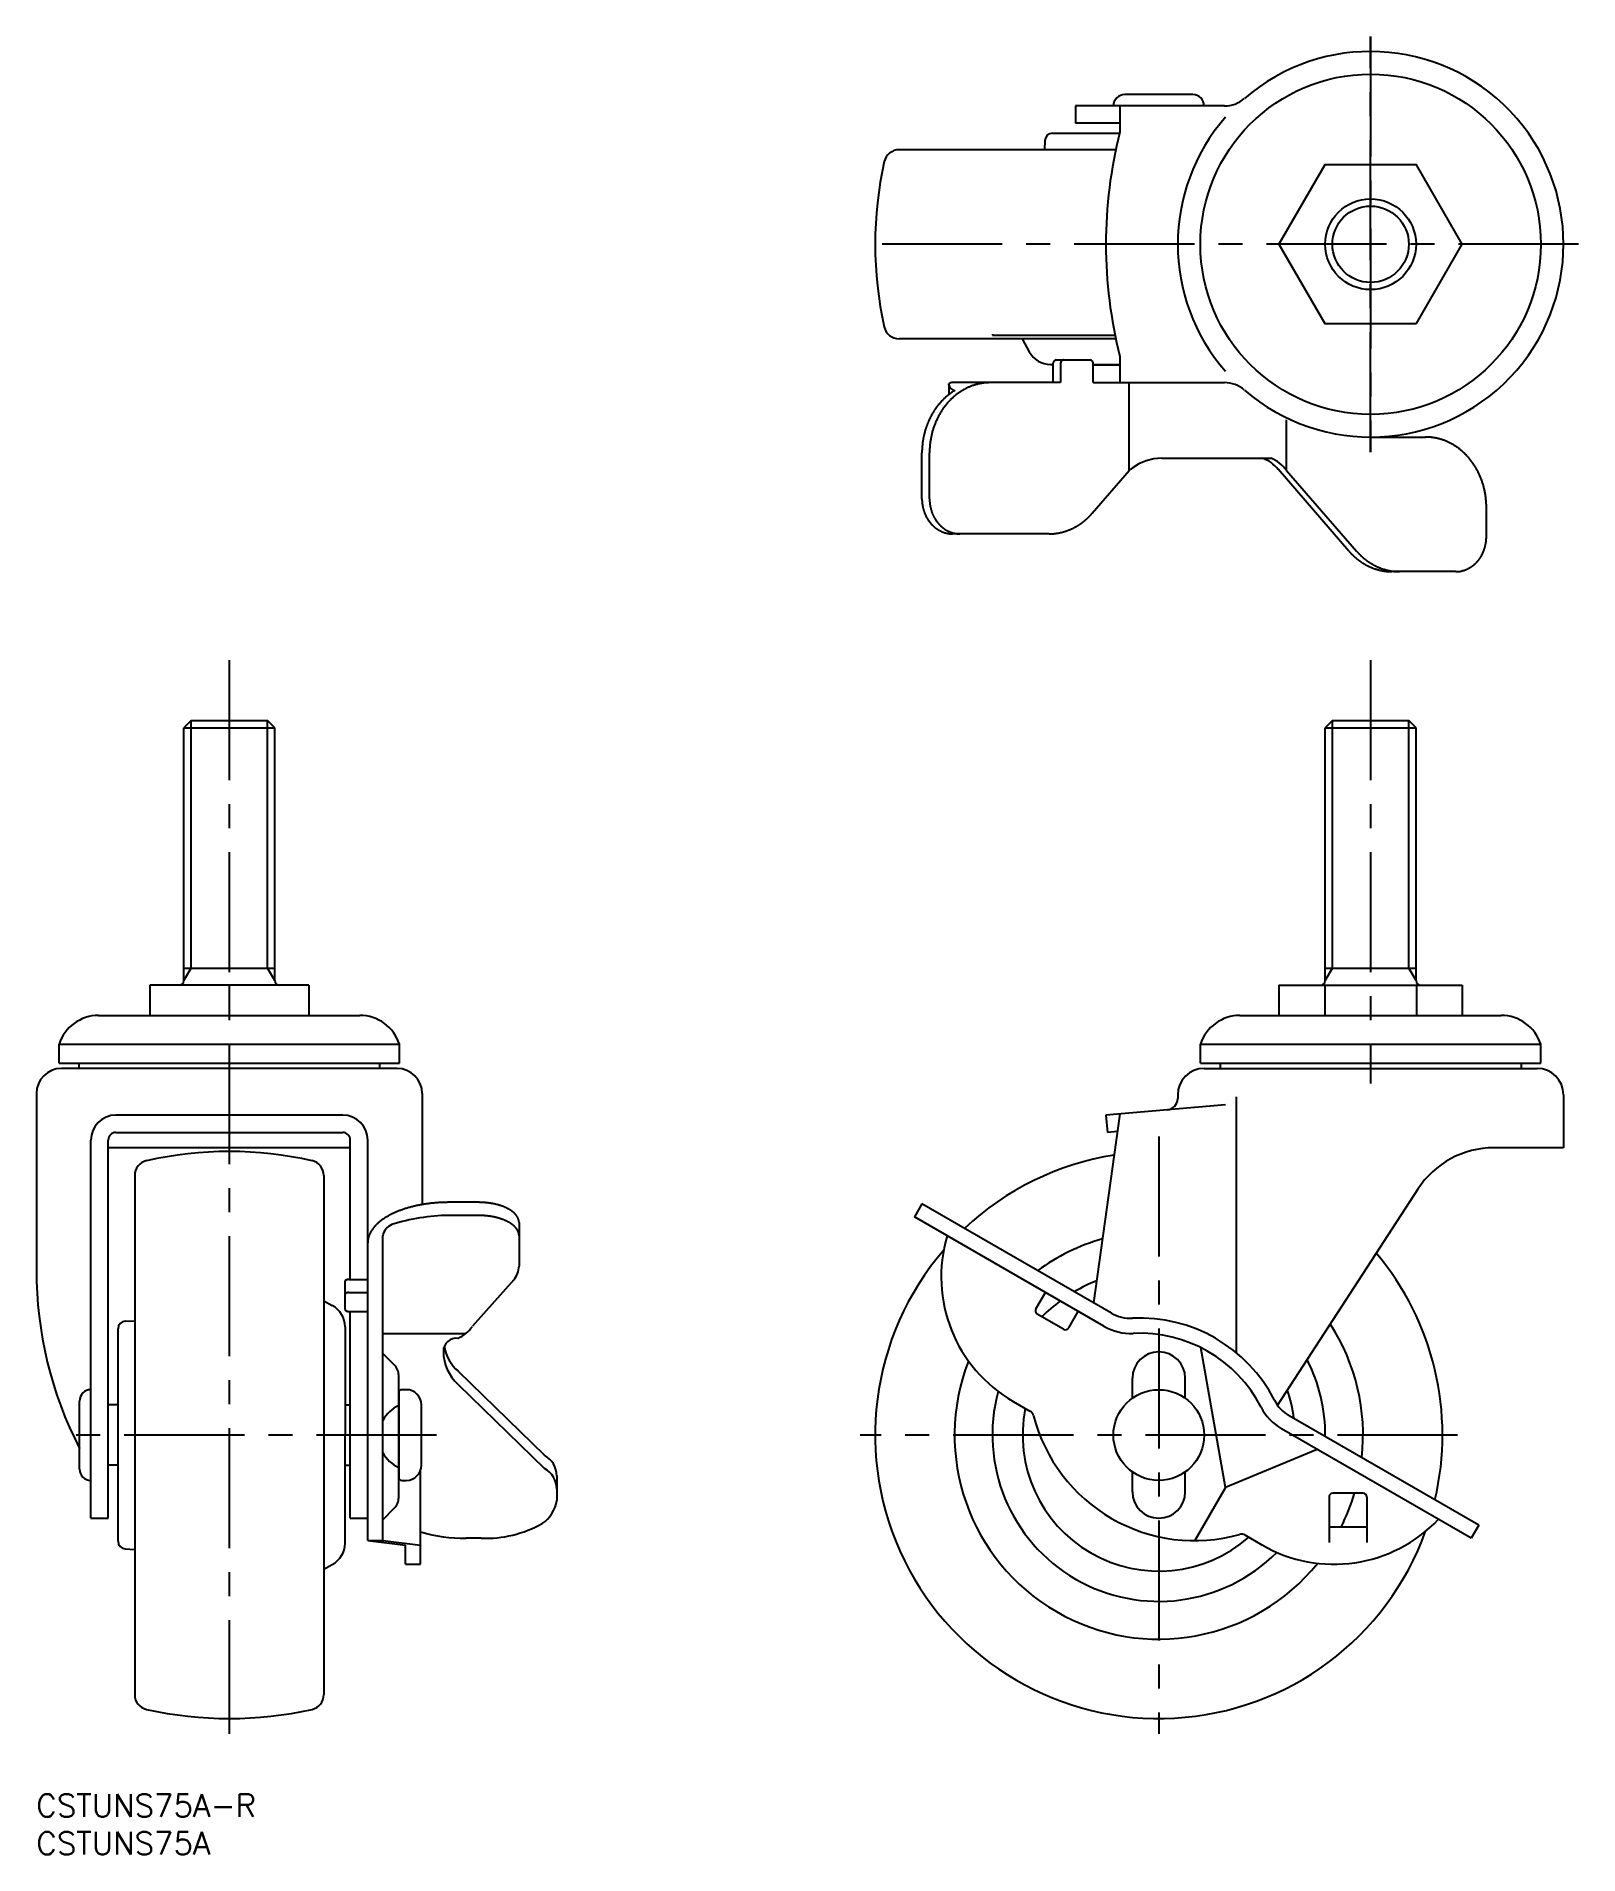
# Model space of a CAD drawing. Extents: x 0 to 204, y -8 to 232.
import ezdxf

# ---------------------------------------------------------------- set-up
doc = ezdxf.new("R2010")
doc.units = 0
doc.header["$LTSCALE"] = 0.5
doc.linetypes.add('CENTER', pattern=[50.8, 31.75, -6.35, 6.35, -6.35])
for name, color, linetype in [('MSM_CENTER', 1, 'CENTER'), ('MSM_CONTINUOUS', 7, 'CONTINUOUS'), ('MSM_DIMENSION', 2, 'CONTINUOUS'), ('MSM_NARROW', 5, 'CONTINUOUS'), ('MSM_PART_NUMBER', 7, 'CONTINUOUS')]:
    doc.layers.add(name, color=color, linetype=linetype)
doc.styles.get("Standard").update_dxf_attribs({"font": 'txt.shx', "height": 3, "bigfont": 'bigfont.shx'})

# ---------------------------------------------------------------- blocks, each defined once
blk = doc.blocks.new('*U3')
at = {"layer": 'MSM_PART_NUMBER'}
blk.add_text('CSTUNS75A-R', height=3, dxfattribs=at).set_placement((0, -3))
blk = doc.blocks.new('*U4')
at = {"layer": 'MSM_PART_NUMBER'}
blk.add_text('CSTUNS75A', height=3, dxfattribs=at).set_placement((0, -8))

msp = doc.modelspace()

# ---------------------------------------------------------------- linework, layer by layer
at = {"layer": 'MSM_CENTER', "linetype": 'CENTER'}
for p, q in [((176.38, 177.5), (176.38, 232.5)), ((176.38, 232.5), (176.38, 177.5)), ((203.88, 205), (108.88, 205)), ((203.88, 205), (114.88, 205)), ((25.5, 150), (25.5, 8)), ((176.38, 150), (176.38, 93.99)), ((148.38, 87), (148.38, 8)), ((52.9, 47.5), (3.7, 47.5)), ((187.88, 47.5), (108.88, 47.5))]:
    msp.add_line(p, q, dxfattribs=at)
at = {"layer": 'MSM_CONTINUOUS', "linetype": 'CONTINUOUS'}
for p, q in [((152.88, 224.8), (143.88, 224.8)), ((157.06, 223.3), (137.38, 223.3)), ((137.38, 223.3), (137.38, 221)), ((143.24, 223.3), (143.24, 221)), ((134.33, 219.7), (143.2, 219.7)), ((143.24, 221), (137.38, 221)), ((143.24, 221), (143.24, 219.83)), ((142.69, 217.5), (114.04, 217.5)), ((133.33, 218.75), (133.26, 217.5)), ((142.57, 192.5), (114.04, 192.5)), ((126.38, 193.1), (126.38, 193)), ((126.38, 193), (142.59, 193)), ((130.38, 192.4), (131.26, 190.78)), ((143.24, 190.17), (143.24, 186.7)), ((134.82, 189.7), (139.29, 189.7)), ((139.72, 189.1), (143.24, 189.1)), ((143.24, 189), (139.72, 189)), ((19.5, 109.25), (31.5, 109.25)), ((170.38, 109.25), (182.38, 109.25)), ((36, 107), (15, 107)), ((15, 107), (15, 103)), ((25.5, 107), (25.5, 103)), ((36, 107), (36, 103)), ((164.25, 107), (164.25, 103)), ((170.31, 107), (170.31, 103)), ((182.44, 107), (182.44, 103)), ((188.5, 107), (188.5, 103)), ((8.23, 103), (42.77, 103)), ((159.11, 103), (193.64, 103)), ((3, 99.2), (48, 99.2)), ((3, 96.7), (3, 99.2)), ((48, 96.7), (48, 99.2)), ((153.88, 99.2), (198.88, 99.2)), ((153.88, 96.7), (153.88, 99.2)), ((198.88, 96.7), (198.88, 99.2)), ((3, 96.7), (48, 96.7)), ((5.62, 96.7), (5.62, 95.99)), ((45.38, 96.7), (45.38, 95.99)), ((153.88, 96.7), (198.88, 96.7)), ((156.49, 96.7), (156.49, 95.99)), ((196.26, 96.7), (196.26, 95.99)), ((47.7, 95.99), (3.3, 95.99)), ((154.38, 95.99), (198.38, 95.99)), ((0, 92.69), (0, 69.34)), ((51, 92.69), (51, 78.06)), ((150.88, 92.49), (150.88, 92.01)), ((158.62, 92.24), (158.62, 58.39)), ((40.5, 89.81), (10.5, 89.81)), ((143.24, 89.97), (139.73, 65)), ((157.19, 91.19), (141.38, 89.81)), ((141.38, 89.81), (141.58, 87.52)), ((10.5, 87.52), (40.5, 87.52)), ((142.91, 87.63), (141.58, 87.52)), ((7.2, 36.5), (7.2, 86.51)), ((9.5, 36.5), (9.5, 86.52)), ((41.5, 85.49), (9.5, 85.49)), ((41.5, 68.08), (41.5, 86.52)), ((43.8, 36.5), (43.8, 86.51)), ((201.88, 85.49), (192.68, 85.49)), ((13, 81.84), (13, 13.16)), ((38, 81.84), (38, 13.16)), ((182.61, 80.03), (164.06, 51.46)), ((117.07, 78.08), (116.07, 76.35)), ((142.13, 63.61), (117.07, 78.08)), ((63.8, 75.6), (63.8, 69.85)), ((141.13, 61.88), (116.07, 76.35)), ((43.8, 33.53), (43.8, 73.85)), ((45.8, 33.53), (45.8, 73.85)), ((40.8, 64.1), (40.8, 67.83)), ((41.3, 68.08), (43.8, 68.08)), ((63.1, 68.01), (57.64, 61.88)), ((38, 65.23), (39.12, 64.62)), ((41.3, 66.35), (43.8, 66.35)), ((132.14, 64.18), (133.39, 66.35)), ((11.75, 62.55), (13, 62.62)), ((41.3, 63.85), (43.8, 63.85)), ((41.5, 36.5), (41.5, 63.85)), ((135.79, 61.5), (132.32, 63.5)), ((136.47, 61.68), (137.72, 63.85)), ((10.8, 33.45), (10.8, 61.55)), ((40.8, 61.81), (40.8, 47.5)), ((45.8, 60.94), (56.78, 60.94)), ((45.8, 58.3), (47.31, 56.79)), ((157.18, 40.56), (153.92, 59.08)), ((47.9, 39.23), (47.9, 55.38)), ((55.76, 55.93), (67.17, 44.82)), ((47.9, 53.1), (47.9, 41.9)), ((48.9, 53.5), (48.3, 53.5)), ((55.76, 54.2), (67.17, 43.08)), ((144.88, 52.37), (144.88, 55)), ((151.88, 52.37), (151.88, 55)), ((5.7, 43), (5.7, 52)), ((10.8, 51.5), (9.5, 51.5)), ((40.8, 51.5), (41.5, 51.5)), ((50.9, 43.5), (50.9, 51.5)), ((129.12, 51.95), (131.35, 50.67)), ((189.68, 33.85), (164.62, 48.32)), ((190.68, 35.58), (165.62, 50.05)), ((40.8, 33.19), (40.8, 47.5)), ((10.8, 43.5), (9.5, 43.5)), ((40.8, 43.5), (41.5, 43.5)), ((169.33, 45.6), (157.18, 40.56)), ((48.3, 41.5), (48.9, 41.5)), ((50.8, 30.41), (50.8, 42.88)), ((144.88, 40), (144.88, 42.63)), ((151.88, 40), (151.88, 42.63)), ((157.18, 40.56), (153.13, 33.53)), ((170.88, 39.3), (170.88, 33.3)), ((175.38, 39.8), (171.38, 39.8)), ((175.88, 39.3), (175.88, 33.3)), ((7.2, 36.5), (9.5, 36.5)), ((41.5, 36.5), (43.8, 36.5)), ((45.8, 36.3), (47.31, 37.82)), ((58.8, 33.85), (56.8, 33.85)), ((162.03, 32.95), (159.8, 34.24)), ((175.88, 35.3), (170.88, 35.3)), ((190.68, 35.58), (189.68, 33.85)), ((11.75, 32.45), (13, 32.38)), ((43.8, 33.53), (45.8, 33.53)), ((43.8, 33.53), (48.8, 32.95)), ((45.8, 33.53), (50.8, 32.95)), ((48.8, 30.41), (48.8, 32.95)), ((38, 29.77), (39.12, 30.38)), ((48.8, 30.41), (50.8, 30.41))]:
    msp.add_line(p, q, dxfattribs=at)
at = {"layer": 'MSM_CONTINUOUS'}
for p, q in [((134.07, 189.1), (134.39, 189.1)), ((134.39, 189.2), (134.39, 186.7)), ((135.39, 189.2), (135.39, 186.7)), ((139.72, 186.7), (139.72, 189.2)), ((120.62, 186.42), (120.64, 186.53)), ((120.62, 186.42), (120.62, 185.12)), ((135.39, 186.7), (121.01, 186.7)), ((139.72, 186.7), (157.06, 186.7)), ((144.48, 175.09), (144.48, 186.7)), ((165.27, 175.09), (165.27, 181.77)), ((176.38, 179.5), (183.64, 179.5)), ((117.07, 171.34), (117.07, 177.41)), ((118.07, 171.34), (118.07, 177.41)), ((148.76, 176.7), (163.18, 176.7)), ((139.57, 169.42), (144.48, 175.09)), ((144.48, 175.09), (144.66, 175.24)), ((173.51, 164.42), (164.14, 175.24)), ((165.27, 175.09), (174.51, 164.42)), ((191.68, 166.34), (191.68, 170.21)), ((133.88, 166.7), (121.09, 166.7)), ((187.66, 161.7), (179.2, 161.7)), ((20.45, 142), (19.5, 141.05)), ((20.45, 142), (30.55, 142)), ((31.5, 141.05), (30.55, 142)), ((171.32, 142), (170.38, 141.05)), ((171.32, 142), (181.43, 142)), ((182.38, 141.05), (181.43, 142)), ((19.5, 107.6), (19.5, 141.05)), ((19.5, 141.05), (31.5, 141.05)), ((31.5, 107.61), (31.5, 141.05)), ((170.38, 107.6), (170.38, 141.05)), ((170.38, 141.05), (182.38, 141.05)), ((182.38, 107.61), (182.38, 141.05)), ((164.25, 107), (188.5, 107)), ((201.88, 92.49), (201.88, 85.49)), ((58.44, 78.28), (54.51, 78.28)), ((58.44, 76.54), (54.51, 76.54)), ((68.8, 42.11), (68.8, 38.85))]:
    msp.add_line(p, q, dxfattribs=at)
at = {"layer": 'MSM_CONTINUOUS', "linetype": 'CONTINUOUS'}
msp.add_lwpolyline([(182.44, 194.5), (188.5, 205), (182.44, 215.5), (170.31, 215.5), (164.25, 205), (170.31, 194.5)], close=True, dxfattribs=at)
at = {"layer": 'MSM_CONTINUOUS'}
msp.add_lwpolyline([(148.76, 176.7), (147.74, 176.61), (146.71, 176.36), (145.76, 175.95), (144.87, 175.39), (144.66, 175.24)], dxfattribs=at)
for points in [[(135.82, 189.7, 0), (135.82, 189.7, 0), (135.81, 189.7, 0), (135.81, 189.7, 0), (135.8, 189.7, 0), (135.8, 189.7, 0), (135.79, 189.7, 0), (135.79, 189.7, 0), (135.78, 189.7, 0), (135.78, 189.7, 0), (135.77, 189.7, 0), (135.76, 189.69, 0), (135.76, 189.69, 0), (135.75, 189.69, 0), (135.75, 189.69, 0), (135.74, 189.69, 0), (135.74, 189.69, 0), (135.73, 189.69, 0), (135.73, 189.69, 0), (135.72, 189.69, 0), (135.72, 189.69, 0), (135.71, 189.68, 0), (135.71, 189.68, 0), (135.7, 189.68, 0), (135.7, 189.68, 0), (135.69, 189.68, 0), (135.69, 189.68, 0), (135.68, 189.67, 0), (135.68, 189.67, 0), (135.67, 189.67, 0), (135.67, 189.67, 0), (135.66, 189.66, 0), (135.66, 189.66, 0), (135.65, 189.66, 0), (135.65, 189.66, 0), (135.64, 189.66, 0), (135.64, 189.65, 0), (135.63, 189.65, 0), (135.63, 189.65, 0), (135.62, 189.64, 0), (135.62, 189.64, 0), (135.61, 189.64, 0), (135.61, 189.63, 0), (135.6, 189.63, 0), (135.6, 189.63, 0), (135.6, 189.63, 0), (135.59, 189.62, 0), (135.59, 189.62, 0), (135.58, 189.62, 0), (135.58, 189.61, 0), (135.57, 189.61, 0), (135.57, 189.6, 0), (135.56, 189.6, 0), (135.56, 189.6, 0), (135.56, 189.59, 0), (135.55, 189.59, 0), (135.55, 189.59, 0), (135.54, 189.58, 0), (135.54, 189.58, 0), (135.54, 189.57, 0), (135.53, 189.57, 0), (135.53, 189.57, 0), (135.53, 189.56, 0), (135.52, 189.56, 0), (135.52, 189.55, 0), (135.51, 189.55, 0), (135.51, 189.54, 0), (135.51, 189.54, 0), (135.5, 189.54, 0), (135.5, 189.53, 0), (135.5, 189.53, 0), (135.49, 189.52, 0), (135.49, 189.52, 0), (135.49, 189.51, 0), (135.48, 189.51, 0), (135.48, 189.5, 0), (135.47, 189.5, 0), (135.47, 189.49, 0), (135.47, 189.49, 0), (135.47, 189.48, 0), (135.46, 189.48, 0), (135.46, 189.47, 0), (135.46, 189.47, 0), (135.45, 189.46, 0), (135.45, 189.46, 0), (135.45, 189.45, 0), (135.45, 189.45, 0), (135.44, 189.44, 0), (135.44, 189.44, 0), (135.44, 189.43, 0), (135.44, 189.43, 0), (135.43, 189.42, 0), (135.43, 189.41, 0), (135.43, 189.41, 0), (135.43, 189.4, 0), (135.43, 189.4, 0), (135.42, 189.39, 0), (135.42, 189.39, 0), (135.42, 189.38, 0), (135.42, 189.37, 0), (135.41, 189.37, 0), (135.41, 189.36, 0), (135.41, 189.36, 0), (135.41, 189.35, 0), (135.41, 189.34, 0), (135.41, 189.34, 0), (135.41, 189.33, 0), (135.4, 189.33, 0), (135.4, 189.32, 0), (135.4, 189.32, 0), (135.4, 189.31, 0), (135.4, 189.3, 0), (135.4, 189.3, 0), (135.4, 189.29, 0), (135.4, 189.28, 0), (135.4, 189.28, 0), (135.4, 189.27, 0), (135.39, 189.27, 0), (135.39, 189.26, 0), (135.39, 189.25, 0), (135.39, 189.25, 0), (135.39, 189.24, 0), (135.39, 189.24, 0), (135.39, 189.23, 0), (135.39, 189.22, 0), (135.39, 189.22, 0), (135.39, 189.21, 0), (135.39, 189.21, 0), (135.39, 189.2, 0)], [(121.41, 185.66, 0), (121.35, 185.62, 0), (121.29, 185.59, 0), (121.23, 185.55, 0), (121.17, 185.51, 0), (121.11, 185.47, 0), (121.05, 185.43, 0), (120.99, 185.39, 0), (120.94, 185.35, 0), (120.88, 185.31, 0), (120.82, 185.27, 0), (120.76, 185.22, 0), (120.7, 185.18, 0), (120.65, 185.14, 0), (120.59, 185.09, 0), (120.53, 185.05, 0), (120.48, 185, 0), (120.42, 184.96, 0), (120.36, 184.91, 0), (120.31, 184.86, 0), (120.25, 184.81, 0), (120.2, 184.77, 0), (120.14, 184.72, 0), (120.09, 184.67, 0), (120.04, 184.62, 0), (119.98, 184.57, 0), (119.93, 184.52, 0), (119.88, 184.47, 0), (119.83, 184.41, 0), (119.78, 184.36, 0), (119.72, 184.31, 0), (119.67, 184.26, 0), (119.62, 184.2, 0), (119.57, 184.15, 0), (119.52, 184.09, 0), (119.47, 184.04, 0), (119.43, 183.98, 0), (119.38, 183.93, 0), (119.33, 183.87, 0), (119.28, 183.81, 0), (119.23, 183.75, 0), (119.19, 183.7, 0), (119.14, 183.64, 0), (119.1, 183.58, 0), (119.05, 183.52, 0), (119.01, 183.46, 0), (118.96, 183.4, 0), (118.92, 183.34, 0), (118.87, 183.28, 0), (118.83, 183.21, 0), (118.79, 183.15, 0), (118.75, 183.09, 0), (118.7, 183.03, 0), (118.66, 182.96, 0), (118.62, 182.9, 0), (118.58, 182.84, 0), (118.54, 182.77, 0), (118.5, 182.71, 0), (118.46, 182.64, 0), (118.43, 182.57, 0), (118.39, 182.51, 0), (118.35, 182.44, 0), (118.31, 182.38, 0), (118.28, 182.31, 0), (118.24, 182.24, 0), (118.21, 182.17, 0), (118.17, 182.1, 0), (118.14, 182.04, 0), (118.1, 181.97, 0), (118.07, 181.9, 0), (118.04, 181.83, 0), (118, 181.76, 0), (117.97, 181.69, 0), (117.94, 181.62, 0), (117.91, 181.55, 0), (117.88, 181.47, 0), (117.85, 181.4, 0), (117.82, 181.33, 0), (117.79, 181.26, 0), (117.76, 181.19, 0), (117.74, 181.12, 0), (117.71, 181.04, 0), (117.68, 180.97, 0), (117.66, 180.9, 0), (117.63, 180.82, 0), (117.61, 180.75, 0), (117.58, 180.67, 0), (117.56, 180.6, 0), (117.53, 180.53, 0), (117.51, 180.45, 0), (117.49, 180.38, 0), (117.47, 180.3, 0), (117.45, 180.22, 0), (117.43, 180.15, 0), (117.41, 180.07, 0), (117.39, 180, 0), (117.37, 179.92, 0), (117.35, 179.84, 0), (117.33, 179.77, 0), (117.31, 179.69, 0), (117.3, 179.61, 0), (117.28, 179.54, 0), (117.27, 179.46, 0), (117.25, 179.38, 0), (117.24, 179.3, 0), (117.22, 179.23, 0), (117.21, 179.15, 0), (117.2, 179.07, 0), (117.19, 178.99, 0), (117.17, 178.91, 0), (117.16, 178.84, 0), (117.15, 178.76, 0), (117.14, 178.68, 0), (117.14, 178.6, 0), (117.13, 178.52, 0), (117.12, 178.44, 0), (117.11, 178.36, 0), (117.11, 178.28, 0), (117.1, 178.21, 0), (117.09, 178.13, 0), (117.09, 178.05, 0), (117.08, 177.97, 0), (117.08, 177.89, 0), (117.08, 177.81, 0), (117.07, 177.73, 0), (117.07, 177.65, 0), (117.07, 177.57, 0), (117.07, 177.49, 0), (117.07, 177.41, 0)], [(126.11, 186.7, 0), (126.01, 186.7, 0), (125.91, 186.7, 0), (125.81, 186.69, 0), (125.72, 186.69, 0), (125.62, 186.68, 0), (125.52, 186.68, 0), (125.42, 186.67, 0), (125.32, 186.66, 0), (125.22, 186.64, 0), (125.13, 186.63, 0), (125.03, 186.62, 0), (124.93, 186.6, 0), (124.83, 186.58, 0), (124.74, 186.56, 0), (124.64, 186.54, 0), (124.54, 186.52, 0), (124.45, 186.5, 0), (124.35, 186.47, 0), (124.25, 186.45, 0), (124.16, 186.42, 0), (124.06, 186.39, 0), (123.97, 186.36, 0), (123.87, 186.33, 0), (123.78, 186.3, 0), (123.68, 186.27, 0), (123.59, 186.23, 0), (123.5, 186.19, 0), (123.4, 186.16, 0), (123.31, 186.12, 0), (123.22, 186.08, 0), (123.12, 186.04, 0), (123.03, 185.99, 0), (122.94, 185.95, 0), (122.85, 185.9, 0), (122.76, 185.86, 0), (122.67, 185.81, 0), (122.58, 185.76, 0), (122.5, 185.71, 0), (122.41, 185.66, 0), (122.32, 185.6, 0), (122.23, 185.55, 0), (122.15, 185.49, 0), (122.06, 185.44, 0), (121.98, 185.38, 0), (121.89, 185.32, 0), (121.81, 185.26, 0), (121.73, 185.2, 0), (121.64, 185.13, 0), (121.56, 185.07, 0), (121.48, 185.01, 0), (121.4, 184.94, 0), (121.32, 184.87, 0), (121.24, 184.8, 0), (121.16, 184.74, 0), (121.09, 184.66, 0), (121.01, 184.59, 0), (120.93, 184.52, 0), (120.86, 184.45, 0), (120.78, 184.37, 0), (120.71, 184.29, 0), (120.64, 184.22, 0), (120.57, 184.14, 0), (120.5, 184.06, 0), (120.42, 183.98, 0), (120.36, 183.9, 0), (120.29, 183.82, 0), (120.22, 183.73, 0), (120.15, 183.65, 0), (120.09, 183.56, 0), (120.02, 183.48, 0), (119.96, 183.39, 0), (119.89, 183.31, 0), (119.83, 183.22, 0), (119.77, 183.13, 0), (119.71, 183.04, 0), (119.65, 182.95, 0), (119.59, 182.85, 0), (119.54, 182.76, 0), (119.48, 182.67, 0), (119.42, 182.57, 0), (119.37, 182.48, 0), (119.32, 182.38, 0), (119.27, 182.28, 0), (119.21, 182.19, 0), (119.16, 182.09, 0), (119.11, 181.99, 0), (119.07, 181.89, 0), (119.02, 181.79, 0), (118.97, 181.69, 0), (118.93, 181.59, 0), (118.88, 181.49, 0), (118.84, 181.38, 0), (118.8, 181.28, 0), (118.76, 181.18, 0), (118.72, 181.07, 0), (118.68, 180.97, 0), (118.64, 180.86, 0), (118.61, 180.76, 0), (118.57, 180.65, 0), (118.54, 180.54, 0), (118.51, 180.44, 0), (118.47, 180.33, 0), (118.44, 180.22, 0), (118.42, 180.11, 0), (118.39, 180, 0), (118.36, 179.89, 0), (118.33, 179.78, 0), (118.31, 179.67, 0), (118.29, 179.56, 0), (118.27, 179.45, 0), (118.24, 179.34, 0), (118.22, 179.23, 0), (118.2, 179.11, 0), (118.19, 179, 0), (118.17, 178.89, 0), (118.16, 178.78, 0), (118.14, 178.66, 0), (118.13, 178.55, 0), (118.12, 178.44, 0), (118.11, 178.32, 0), (118.1, 178.21, 0), (118.09, 178.1, 0), (118.08, 177.98, 0), (118.08, 177.87, 0), (118.08, 177.76, 0), (118.07, 177.64, 0), (118.07, 177.53, 0), (118.07, 177.41, 0)], [(191.68, 170.21, 0), (191.68, 170.33, 0), (191.68, 170.44, 0), (191.68, 170.56, 0), (191.67, 170.67, 0), (191.67, 170.78, 0), (191.66, 170.9, 0), (191.65, 171.01, 0), (191.64, 171.12, 0), (191.63, 171.24, 0), (191.62, 171.35, 0), (191.61, 171.46, 0), (191.59, 171.58, 0), (191.58, 171.69, 0), (191.56, 171.8, 0), (191.55, 171.91, 0), (191.53, 172.03, 0), (191.51, 172.14, 0), (191.49, 172.25, 0), (191.46, 172.36, 0), (191.44, 172.47, 0), (191.42, 172.58, 0), (191.39, 172.69, 0), (191.36, 172.8, 0), (191.34, 172.91, 0), (191.31, 173.02, 0), (191.28, 173.13, 0), (191.24, 173.24, 0), (191.21, 173.34, 0), (191.18, 173.45, 0), (191.14, 173.56, 0), (191.11, 173.66, 0), (191.07, 173.77, 0), (191.03, 173.87, 0), (190.99, 173.98, 0), (190.95, 174.08, 0), (190.91, 174.18, 0), (190.87, 174.29, 0), (190.82, 174.39, 0), (190.78, 174.49, 0), (190.73, 174.59, 0), (190.69, 174.69, 0), (190.64, 174.79, 0), (190.59, 174.89, 0), (190.54, 174.99, 0), (190.49, 175.09, 0), (190.43, 175.18, 0), (190.38, 175.28, 0), (190.33, 175.37, 0), (190.27, 175.47, 0), (190.22, 175.56, 0), (190.16, 175.65, 0), (190.1, 175.75, 0), (190.04, 175.84, 0), (189.98, 175.93, 0), (189.92, 176.02, 0), (189.86, 176.1, 0), (189.79, 176.19, 0), (189.73, 176.28, 0), (189.66, 176.37, 0), (189.6, 176.45, 0), (189.53, 176.53, 0), (189.46, 176.62, 0), (189.4, 176.7, 0), (189.33, 176.78, 0), (189.26, 176.86, 0), (189.19, 176.94, 0), (189.11, 177.02, 0), (189.04, 177.09, 0), (188.97, 177.17, 0), (188.89, 177.25, 0), (188.82, 177.32, 0), (188.74, 177.39, 0), (188.66, 177.46, 0), (188.59, 177.53, 0), (188.51, 177.6, 0), (188.43, 177.67, 0), (188.35, 177.74, 0), (188.27, 177.81, 0), (188.19, 177.87, 0), (188.11, 177.94, 0), (188.03, 178, 0), (187.94, 178.06, 0), (187.86, 178.12, 0), (187.77, 178.18, 0), (187.69, 178.24, 0), (187.6, 178.29, 0), (187.52, 178.35, 0), (187.43, 178.4, 0), (187.34, 178.46, 0), (187.26, 178.51, 0), (187.17, 178.56, 0), (187.08, 178.61, 0), (186.99, 178.66, 0), (186.9, 178.7, 0), (186.81, 178.75, 0), (186.72, 178.79, 0), (186.63, 178.84, 0), (186.53, 178.88, 0), (186.44, 178.92, 0), (186.35, 178.96, 0), (186.26, 179, 0), (186.16, 179.03, 0), (186.07, 179.07, 0), (185.97, 179.1, 0), (185.88, 179.13, 0), (185.78, 179.16, 0), (185.69, 179.19, 0), (185.59, 179.22, 0), (185.5, 179.25, 0), (185.4, 179.27, 0), (185.31, 179.3, 0), (185.21, 179.32, 0), (185.11, 179.34, 0), (185.01, 179.36, 0), (184.92, 179.38, 0), (184.82, 179.4, 0), (184.72, 179.42, 0), (184.62, 179.43, 0), (184.53, 179.44, 0), (184.43, 179.46, 0), (184.33, 179.47, 0), (184.23, 179.47, 0), (184.13, 179.48, 0), (184.03, 179.49, 0), (183.94, 179.49, 0), (183.84, 179.5, 0), (183.74, 179.5, 0), (183.64, 179.5, 0)], [(117.07, 171.34, 0), (117.07, 171.29, 0), (117.07, 171.23, 0), (117.07, 171.17, 0), (117.07, 171.12, 0), (117.08, 171.06, 0), (117.08, 171, 0), (117.08, 170.94, 0), (117.09, 170.89, 0), (117.09, 170.83, 0), (117.1, 170.78, 0), (117.11, 170.72, 0), (117.11, 170.66, 0), (117.12, 170.6, 0), (117.13, 170.55, 0), (117.14, 170.49, 0), (117.15, 170.44, 0), (117.16, 170.38, 0), (117.17, 170.33, 0), (117.18, 170.27, 0), (117.19, 170.22, 0), (117.2, 170.16, 0), (117.22, 170.1, 0), (117.23, 170.05, 0), (117.24, 170, 0), (117.26, 169.94, 0), (117.27, 169.89, 0), (117.29, 169.83, 0), (117.31, 169.78, 0), (117.32, 169.72, 0), (117.34, 169.67, 0), (117.36, 169.62, 0), (117.38, 169.57, 0), (117.39, 169.51, 0), (117.42, 169.46, 0), (117.44, 169.41, 0), (117.46, 169.36, 0), (117.48, 169.31, 0), (117.5, 169.25, 0), (117.52, 169.21, 0), (117.54, 169.15, 0), (117.57, 169.1, 0), (117.59, 169.05, 0), (117.62, 169, 0), (117.64, 168.96, 0), (117.67, 168.91, 0), (117.69, 168.86, 0), (117.72, 168.81, 0), (117.75, 168.76, 0), (117.78, 168.72, 0), (117.8, 168.67, 0), (117.83, 168.62, 0), (117.86, 168.58, 0), (117.89, 168.53, 0), (117.92, 168.49, 0), (117.95, 168.44, 0), (117.98, 168.4, 0), (118.01, 168.35, 0), (118.05, 168.31, 0), (118.08, 168.27, 0), (118.11, 168.22, 0), (118.14, 168.18, 0), (118.18, 168.14, 0), (118.21, 168.1, 0), (118.25, 168.06, 0), (118.28, 168.02, 0), (118.32, 167.98, 0), (118.35, 167.94, 0), (118.39, 167.9, 0), (118.43, 167.87, 0), (118.46, 167.83, 0), (118.5, 167.79, 0), (118.54, 167.75, 0), (118.58, 167.72, 0), (118.62, 167.68, 0), (118.66, 167.65, 0), (118.69, 167.61, 0), (118.73, 167.58, 0), (118.78, 167.55, 0), (118.82, 167.51, 0), (118.86, 167.48, 0), (118.9, 167.45, 0), (118.94, 167.42, 0), (118.98, 167.39, 0), (119.02, 167.36, 0), (119.07, 167.33, 0), (119.11, 167.3, 0), (119.15, 167.28, 0), (119.19, 167.25, 0), (119.24, 167.22, 0), (119.28, 167.2, 0), (119.33, 167.17, 0), (119.37, 167.15, 0), (119.42, 167.12, 0), (119.46, 167.1, 0), (119.51, 167.08, 0), (119.55, 167.05, 0), (119.6, 167.03, 0), (119.64, 167.01, 0), (119.69, 166.99, 0), (119.74, 166.97, 0), (119.78, 166.95, 0), (119.83, 166.93, 0), (119.88, 166.92, 0), (119.92, 166.9, 0), (119.97, 166.88, 0), (120.02, 166.87, 0), (120.07, 166.85, 0), (120.11, 166.84, 0), (120.16, 166.83, 0), (120.21, 166.81, 0), (120.26, 166.8, 0), (120.31, 166.79, 0), (120.35, 166.78, 0), (120.4, 166.77, 0), (120.45, 166.76, 0), (120.5, 166.75, 0), (120.55, 166.74, 0), (120.6, 166.74, 0), (120.65, 166.73, 0), (120.7, 166.72, 0), (120.75, 166.72, 0), (120.8, 166.71, 0), (120.84, 166.71, 0), (120.89, 166.71, 0), (120.94, 166.7, 0), (120.99, 166.7, 0), (121.04, 166.7, 0), (121.09, 166.7, 0)], [(118.07, 171.34, 0), (118.07, 171.29, 0), (118.07, 171.23, 0), (118.07, 171.17, 0), (118.07, 171.12, 0), (118.08, 171.06, 0), (118.08, 171, 0), (118.08, 170.94, 0), (118.09, 170.89, 0), (118.09, 170.83, 0), (118.1, 170.78, 0), (118.11, 170.72, 0), (118.11, 170.66, 0), (118.12, 170.6, 0), (118.13, 170.55, 0), (118.14, 170.49, 0), (118.15, 170.44, 0), (118.16, 170.38, 0), (118.17, 170.33, 0), (118.18, 170.27, 0), (118.19, 170.22, 0), (118.2, 170.16, 0), (118.22, 170.1, 0), (118.23, 170.05, 0), (118.24, 170, 0), (118.26, 169.94, 0), (118.27, 169.89, 0), (118.29, 169.83, 0), (118.31, 169.78, 0), (118.32, 169.72, 0), (118.34, 169.67, 0), (118.36, 169.62, 0), (118.38, 169.57, 0), (118.39, 169.51, 0), (118.42, 169.46, 0), (118.44, 169.41, 0), (118.46, 169.36, 0), (118.48, 169.31, 0), (118.5, 169.25, 0), (118.52, 169.21, 0), (118.54, 169.15, 0), (118.57, 169.1, 0), (118.59, 169.05, 0), (118.62, 169, 0), (118.64, 168.96, 0), (118.67, 168.91, 0), (118.69, 168.86, 0), (118.72, 168.81, 0), (118.75, 168.76, 0), (118.78, 168.72, 0), (118.8, 168.67, 0), (118.83, 168.62, 0), (118.86, 168.58, 0), (118.89, 168.53, 0), (118.92, 168.49, 0), (118.95, 168.44, 0), (118.98, 168.4, 0), (119.01, 168.35, 0), (119.05, 168.31, 0), (119.08, 168.27, 0), (119.11, 168.22, 0), (119.14, 168.18, 0), (119.18, 168.14, 0), (119.21, 168.1, 0), (119.25, 168.06, 0), (119.28, 168.02, 0), (119.32, 167.98, 0), (119.35, 167.94, 0), (119.39, 167.9, 0), (119.43, 167.87, 0), (119.46, 167.83, 0), (119.5, 167.79, 0), (119.54, 167.75, 0), (119.58, 167.72, 0), (119.62, 167.68, 0), (119.66, 167.65, 0), (119.69, 167.61, 0), (119.73, 167.58, 0), (119.78, 167.55, 0), (119.82, 167.51, 0), (119.86, 167.48, 0), (119.9, 167.45, 0), (119.94, 167.42, 0), (119.98, 167.39, 0), (120.02, 167.36, 0), (120.07, 167.33, 0), (120.11, 167.3, 0), (120.15, 167.28, 0), (120.19, 167.25, 0), (120.24, 167.22, 0), (120.28, 167.2, 0), (120.33, 167.17, 0), (120.37, 167.15, 0), (120.42, 167.12, 0), (120.46, 167.1, 0), (120.51, 167.08, 0), (120.55, 167.05, 0), (120.6, 167.03, 0), (120.64, 167.01, 0), (120.69, 166.99, 0), (120.74, 166.97, 0), (120.78, 166.95, 0), (120.83, 166.93, 0), (120.88, 166.92, 0), (120.92, 166.9, 0), (120.97, 166.88, 0), (121.02, 166.87, 0), (121.07, 166.85, 0), (121.11, 166.84, 0), (121.16, 166.83, 0), (121.21, 166.81, 0), (121.26, 166.8, 0), (121.31, 166.79, 0), (121.35, 166.78, 0), (121.4, 166.77, 0), (121.45, 166.76, 0), (121.5, 166.75, 0), (121.55, 166.74, 0), (121.6, 166.74, 0), (121.65, 166.73, 0), (121.7, 166.72, 0), (121.75, 166.72, 0), (121.8, 166.71, 0), (121.84, 166.71, 0), (121.89, 166.71, 0), (121.94, 166.7, 0), (121.99, 166.7, 0), (122.04, 166.7, 0), (122.09, 166.7, 0)], [(133.88, 166.7, 0), (133.93, 166.7, 0), (133.98, 166.7, 0), (134.03, 166.7, 0), (134.08, 166.7, 0), (134.13, 166.7, 0), (134.18, 166.71, 0), (134.23, 166.71, 0), (134.28, 166.71, 0), (134.33, 166.71, 0), (134.38, 166.72, 0), (134.43, 166.72, 0), (134.48, 166.72, 0), (134.53, 166.73, 0), (134.57, 166.73, 0), (134.62, 166.74, 0), (134.67, 166.75, 0), (134.72, 166.75, 0), (134.77, 166.76, 0), (134.82, 166.76, 0), (134.87, 166.77, 0), (134.92, 166.78, 0), (134.97, 166.78, 0), (135.02, 166.79, 0), (135.06, 166.8, 0), (135.11, 166.81, 0), (135.16, 166.82, 0), (135.21, 166.83, 0), (135.26, 166.84, 0), (135.31, 166.85, 0), (135.36, 166.86, 0), (135.41, 166.87, 0), (135.45, 166.88, 0), (135.5, 166.89, 0), (135.55, 166.9, 0), (135.6, 166.91, 0), (135.65, 166.93, 0), (135.69, 166.94, 0), (135.74, 166.95, 0), (135.79, 166.97, 0), (135.84, 166.98, 0), (135.89, 166.99, 0), (135.93, 167.01, 0), (135.98, 167.02, 0), (136.03, 167.04, 0), (136.08, 167.05, 0), (136.12, 167.07, 0), (136.17, 167.08, 0), (136.22, 167.1, 0), (136.27, 167.12, 0), (136.31, 167.13, 0), (136.36, 167.15, 0), (136.41, 167.17, 0), (136.45, 167.19, 0), (136.5, 167.21, 0), (136.55, 167.22, 0), (136.59, 167.24, 0), (136.64, 167.26, 0), (136.69, 167.28, 0), (136.73, 167.3, 0), (136.78, 167.32, 0), (136.82, 167.34, 0), (136.87, 167.36, 0), (136.92, 167.38, 0), (136.96, 167.41, 0), (137.01, 167.43, 0), (137.05, 167.45, 0), (137.1, 167.47, 0), (137.14, 167.5, 0), (137.19, 167.52, 0), (137.23, 167.54, 0), (137.28, 167.57, 0), (137.32, 167.59, 0), (137.37, 167.62, 0), (137.41, 167.64, 0), (137.46, 167.67, 0), (137.5, 167.69, 0), (137.54, 167.72, 0), (137.59, 167.74, 0), (137.63, 167.77, 0), (137.68, 167.8, 0), (137.72, 167.82, 0), (137.76, 167.85, 0), (137.81, 167.88, 0), (137.85, 167.91, 0), (137.89, 167.94, 0), (137.93, 167.96, 0), (137.98, 167.99, 0), (138.02, 168.02, 0), (138.06, 168.05, 0), (138.1, 168.08, 0), (138.15, 168.11, 0), (138.19, 168.14, 0), (138.23, 168.17, 0), (138.27, 168.2, 0), (138.31, 168.23, 0), (138.35, 168.26, 0), (138.39, 168.3, 0), (138.43, 168.33, 0), (138.47, 168.36, 0), (138.51, 168.39, 0), (138.56, 168.43, 0), (138.59, 168.46, 0), (138.63, 168.49, 0), (138.68, 168.53, 0), (138.71, 168.56, 0), (138.75, 168.6, 0), (138.79, 168.63, 0), (138.83, 168.66, 0), (138.87, 168.7, 0), (138.91, 168.74, 0), (138.95, 168.77, 0), (138.99, 168.81, 0), (139.02, 168.84, 0), (139.06, 168.88, 0), (139.1, 168.92, 0), (139.14, 168.95, 0), (139.17, 168.99, 0), (139.21, 169.03, 0), (139.25, 169.07, 0), (139.28, 169.1, 0), (139.32, 169.14, 0), (139.36, 169.18, 0), (139.39, 169.22, 0), (139.43, 169.26, 0), (139.47, 169.3, 0), (139.5, 169.34, 0), (139.54, 169.38, 0), (139.57, 169.42, 0)], [(187.66, 161.7, 0), (187.71, 161.7, 0), (187.76, 161.7, 0), (187.81, 161.7, 0), (187.86, 161.71, 0), (187.91, 161.71, 0), (187.96, 161.71, 0), (188.01, 161.72, 0), (188.06, 161.72, 0), (188.1, 161.73, 0), (188.15, 161.74, 0), (188.2, 161.74, 0), (188.25, 161.75, 0), (188.3, 161.76, 0), (188.35, 161.77, 0), (188.4, 161.78, 0), (188.44, 161.79, 0), (188.49, 161.8, 0), (188.54, 161.81, 0), (188.59, 161.83, 0), (188.64, 161.84, 0), (188.69, 161.85, 0), (188.73, 161.87, 0), (188.78, 161.88, 0), (188.83, 161.9, 0), (188.88, 161.92, 0), (188.92, 161.93, 0), (188.97, 161.95, 0), (189.01, 161.97, 0), (189.06, 161.99, 0), (189.11, 162.01, 0), (189.15, 162.03, 0), (189.2, 162.05, 0), (189.25, 162.08, 0), (189.29, 162.1, 0), (189.34, 162.12, 0), (189.38, 162.15, 0), (189.42, 162.17, 0), (189.47, 162.2, 0), (189.51, 162.22, 0), (189.56, 162.25, 0), (189.6, 162.28, 0), (189.64, 162.3, 0), (189.69, 162.33, 0), (189.73, 162.36, 0), (189.77, 162.39, 0), (189.81, 162.42, 0), (189.85, 162.45, 0), (189.9, 162.48, 0), (189.94, 162.51, 0), (189.98, 162.55, 0), (190.02, 162.58, 0), (190.06, 162.61, 0), (190.1, 162.65, 0), (190.13, 162.68, 0), (190.17, 162.72, 0), (190.21, 162.75, 0), (190.25, 162.79, 0), (190.29, 162.83, 0), (190.32, 162.87, 0), (190.36, 162.9, 0), (190.4, 162.94, 0), (190.43, 162.98, 0), (190.47, 163.02, 0), (190.5, 163.06, 0), (190.54, 163.1, 0), (190.57, 163.14, 0), (190.61, 163.18, 0), (190.64, 163.22, 0), (190.67, 163.27, 0), (190.71, 163.31, 0), (190.74, 163.35, 0), (190.77, 163.4, 0), (190.8, 163.44, 0), (190.83, 163.49, 0), (190.86, 163.53, 0), (190.89, 163.58, 0), (190.92, 163.62, 0), (190.95, 163.67, 0), (190.98, 163.72, 0), (191, 163.76, 0), (191.03, 163.81, 0), (191.06, 163.86, 0), (191.08, 163.91, 0), (191.11, 163.96, 0), (191.13, 164, 0), (191.16, 164.05, 0), (191.18, 164.1, 0), (191.21, 164.15, 0), (191.23, 164.21, 0), (191.25, 164.25, 0), (191.27, 164.31, 0), (191.3, 164.36, 0), (191.32, 164.41, 0), (191.34, 164.46, 0), (191.36, 164.51, 0), (191.38, 164.57, 0), (191.39, 164.62, 0), (191.41, 164.67, 0), (191.43, 164.72, 0), (191.45, 164.78, 0), (191.46, 164.83, 0), (191.48, 164.89, 0), (191.49, 164.94, 0), (191.51, 165, 0), (191.52, 165.05, 0), (191.54, 165.1, 0), (191.55, 165.16, 0), (191.56, 165.22, 0), (191.57, 165.27, 0), (191.58, 165.33, 0), (191.59, 165.38, 0), (191.6, 165.44, 0), (191.61, 165.49, 0), (191.62, 165.55, 0), (191.63, 165.6, 0), (191.64, 165.66, 0), (191.65, 165.72, 0), (191.65, 165.78, 0), (191.66, 165.83, 0), (191.66, 165.89, 0), (191.67, 165.94, 0), (191.67, 166, 0), (191.67, 166.06, 0), (191.68, 166.12, 0), (191.68, 166.17, 0), (191.68, 166.23, 0), (191.68, 166.29, 0), (191.68, 166.34, 0)], [(173.51, 164.42, 0), (173.55, 164.38, 0), (173.58, 164.34, 0), (173.62, 164.3, 0), (173.65, 164.26, 0), (173.69, 164.22, 0), (173.72, 164.18, 0), (173.76, 164.14, 0), (173.8, 164.1, 0), (173.83, 164.07, 0), (173.87, 164.03, 0), (173.91, 163.99, 0), (173.94, 163.95, 0), (173.98, 163.92, 0), (174.02, 163.88, 0), (174.06, 163.84, 0), (174.09, 163.81, 0), (174.13, 163.77, 0), (174.17, 163.74, 0), (174.21, 163.7, 0), (174.25, 163.66, 0), (174.29, 163.63, 0), (174.33, 163.6, 0), (174.37, 163.56, 0), (174.41, 163.53, 0), (174.45, 163.49, 0), (174.49, 163.46, 0), (174.53, 163.43, 0), (174.57, 163.39, 0), (174.61, 163.36, 0), (174.65, 163.33, 0), (174.69, 163.3, 0), (174.73, 163.26, 0), (174.77, 163.23, 0), (174.81, 163.2, 0), (174.85, 163.17, 0), (174.9, 163.14, 0), (174.94, 163.11, 0), (174.98, 163.08, 0), (175.02, 163.05, 0), (175.06, 163.02, 0), (175.1, 162.99, 0), (175.15, 162.96, 0), (175.19, 162.94, 0), (175.23, 162.91, 0), (175.28, 162.88, 0), (175.32, 162.85, 0), (175.36, 162.82, 0), (175.41, 162.8, 0), (175.45, 162.77, 0), (175.49, 162.74, 0), (175.54, 162.72, 0), (175.58, 162.69, 0), (175.63, 162.67, 0), (175.67, 162.64, 0), (175.71, 162.62, 0), (175.76, 162.59, 0), (175.8, 162.57, 0), (175.85, 162.54, 0), (175.89, 162.52, 0), (175.94, 162.5, 0), (175.98, 162.47, 0), (176.03, 162.45, 0), (176.07, 162.43, 0), (176.12, 162.41, 0), (176.16, 162.38, 0), (176.21, 162.36, 0), (176.26, 162.34, 0), (176.3, 162.32, 0), (176.35, 162.3, 0), (176.4, 162.28, 0), (176.44, 162.26, 0), (176.49, 162.24, 0), (176.53, 162.22, 0), (176.58, 162.21, 0), (176.63, 162.19, 0), (176.67, 162.17, 0), (176.72, 162.15, 0), (176.77, 162.13, 0), (176.81, 162.12, 0), (176.86, 162.1, 0), (176.91, 162.08, 0), (176.96, 162.07, 0), (177, 162.05, 0), (177.05, 162.04, 0), (177.1, 162.02, 0), (177.15, 162.01, 0), (177.19, 161.99, 0), (177.24, 161.98, 0), (177.29, 161.97, 0), (177.34, 161.95, 0), (177.39, 161.94, 0), (177.44, 161.93, 0), (177.48, 161.91, 0), (177.53, 161.9, 0), (177.58, 161.89, 0), (177.63, 161.88, 0), (177.68, 161.87, 0), (177.72, 161.86, 0), (177.77, 161.85, 0), (177.82, 161.84, 0), (177.87, 161.83, 0), (177.92, 161.82, 0), (177.97, 161.81, 0), (178.02, 161.8, 0), (178.07, 161.79, 0), (178.12, 161.78, 0), (178.16, 161.78, 0), (178.21, 161.77, 0), (178.26, 161.76, 0), (178.31, 161.76, 0), (178.36, 161.75, 0), (178.41, 161.75, 0), (178.46, 161.74, 0), (178.51, 161.73, 0), (178.56, 161.73, 0), (178.6, 161.72, 0), (178.66, 161.72, 0), (178.7, 161.72, 0), (178.75, 161.71, 0), (178.8, 161.71, 0), (178.85, 161.71, 0), (178.9, 161.71, 0), (178.95, 161.7, 0), (179, 161.7, 0), (179.05, 161.7, 0), (179.1, 161.7, 0), (179.15, 161.7, 0), (179.2, 161.7, 0)], [(174.51, 164.42, 0), (174.55, 164.38, 0), (174.58, 164.34, 0), (174.62, 164.3, 0), (174.65, 164.26, 0), (174.69, 164.22, 0), (174.72, 164.18, 0), (174.76, 164.14, 0), (174.8, 164.1, 0), (174.83, 164.07, 0), (174.87, 164.03, 0), (174.91, 163.99, 0), (174.94, 163.95, 0), (174.98, 163.92, 0), (175.02, 163.88, 0), (175.06, 163.84, 0), (175.09, 163.81, 0), (175.13, 163.77, 0), (175.17, 163.74, 0), (175.21, 163.7, 0), (175.25, 163.66, 0), (175.29, 163.63, 0), (175.33, 163.6, 0), (175.37, 163.56, 0), (175.41, 163.53, 0), (175.45, 163.49, 0), (175.49, 163.46, 0), (175.53, 163.43, 0), (175.57, 163.39, 0), (175.61, 163.36, 0), (175.65, 163.33, 0), (175.69, 163.3, 0), (175.73, 163.26, 0), (175.77, 163.23, 0), (175.81, 163.2, 0), (175.85, 163.17, 0), (175.9, 163.14, 0), (175.94, 163.11, 0), (175.98, 163.08, 0), (176.02, 163.05, 0), (176.06, 163.02, 0), (176.1, 162.99, 0), (176.15, 162.96, 0), (176.19, 162.94, 0), (176.23, 162.91, 0), (176.28, 162.88, 0), (176.32, 162.85, 0), (176.36, 162.82, 0), (176.41, 162.8, 0), (176.45, 162.77, 0), (176.49, 162.74, 0), (176.54, 162.72, 0), (176.58, 162.69, 0), (176.63, 162.67, 0), (176.67, 162.64, 0), (176.71, 162.62, 0), (176.76, 162.59, 0), (176.8, 162.57, 0), (176.85, 162.54, 0), (176.89, 162.52, 0), (176.94, 162.5, 0), (176.98, 162.47, 0), (177.03, 162.45, 0), (177.07, 162.43, 0), (177.12, 162.41, 0), (177.16, 162.38, 0), (177.21, 162.36, 0), (177.26, 162.34, 0), (177.3, 162.32, 0), (177.35, 162.3, 0), (177.4, 162.28, 0), (177.44, 162.26, 0), (177.49, 162.24, 0), (177.53, 162.22, 0), (177.58, 162.21, 0), (177.63, 162.19, 0), (177.67, 162.17, 0), (177.72, 162.15, 0), (177.77, 162.13, 0), (177.81, 162.12, 0), (177.86, 162.1, 0), (177.91, 162.08, 0), (177.96, 162.07, 0), (178, 162.05, 0), (178.05, 162.04, 0), (178.1, 162.02, 0), (178.15, 162.01, 0), (178.19, 161.99, 0), (178.24, 161.98, 0), (178.29, 161.97, 0), (178.34, 161.95, 0), (178.39, 161.94, 0), (178.44, 161.93, 0), (178.48, 161.91, 0), (178.53, 161.9, 0), (178.58, 161.89, 0), (178.63, 161.88, 0), (178.68, 161.87, 0), (178.72, 161.86, 0), (178.77, 161.85, 0), (178.82, 161.84, 0), (178.87, 161.83, 0), (178.92, 161.82, 0), (178.97, 161.81, 0), (179.02, 161.8, 0), (179.07, 161.79, 0), (179.12, 161.78, 0), (179.16, 161.78, 0), (179.21, 161.77, 0), (179.26, 161.76, 0), (179.31, 161.76, 0), (179.36, 161.75, 0), (179.41, 161.75, 0), (179.46, 161.74, 0), (179.51, 161.73, 0), (179.56, 161.73, 0), (179.6, 161.72, 0), (179.66, 161.72, 0), (179.7, 161.72, 0), (179.75, 161.71, 0), (179.8, 161.71, 0), (179.85, 161.71, 0), (179.9, 161.71, 0), (179.95, 161.7, 0), (180, 161.7, 0), (180.05, 161.7, 0), (180.1, 161.7, 0), (180.15, 161.7, 0), (180.2, 161.7, 0)], [(54.51, 78.28, 0), (54.38, 78.28, 0), (54.25, 78.27, 0), (54.12, 78.27, 0), (53.99, 78.27, 0), (53.86, 78.27, 0), (53.73, 78.26, 0), (53.59, 78.26, 0), (53.46, 78.25, 0), (53.33, 78.24, 0), (53.2, 78.24, 0), (53.07, 78.23, 0), (52.94, 78.22, 0), (52.81, 78.21, 0), (52.68, 78.2, 0), (52.55, 78.19, 0), (52.42, 78.17, 0), (52.3, 78.16, 0), (52.17, 78.15, 0), (52.04, 78.13, 0), (51.91, 78.12, 0), (51.78, 78.1, 0), (51.66, 78.08, 0), (51.53, 78.06, 0), (51.4, 78.05, 0), (51.28, 78.03, 0), (51.15, 78.01, 0), (51.03, 77.98, 0), (50.9, 77.96, 0), (50.78, 77.94, 0), (50.66, 77.92, 0), (50.54, 77.89, 0), (50.41, 77.87, 0), (50.29, 77.84, 0), (50.17, 77.82, 0), (50.05, 77.79, 0), (49.93, 77.76, 0), (49.81, 77.73, 0), (49.7, 77.7, 0), (49.58, 77.67, 0), (49.46, 77.64, 0), (49.35, 77.61, 0), (49.23, 77.58, 0), (49.12, 77.55, 0), (49.01, 77.51, 0), (48.89, 77.48, 0), (48.78, 77.45, 0), (48.67, 77.41, 0), (48.56, 77.37, 0), (48.45, 77.34, 0), (48.34, 77.3, 0), (48.24, 77.26, 0), (48.13, 77.22, 0), (48.03, 77.18, 0), (47.92, 77.14, 0), (47.82, 77.1, 0), (47.72, 77.06, 0), (47.62, 77.02, 0), (47.52, 76.98, 0), (47.42, 76.93, 0), (47.32, 76.89, 0), (47.22, 76.84, 0), (47.13, 76.8, 0), (47.03, 76.75, 0), (46.94, 76.71, 0), (46.85, 76.66, 0), (46.75, 76.61, 0), (46.66, 76.57, 0), (46.58, 76.52, 0), (46.49, 76.47, 0), (46.4, 76.42, 0), (46.32, 76.37, 0), (46.23, 76.32, 0), (46.15, 76.27, 0), (46.07, 76.22, 0), (45.99, 76.16, 0), (45.91, 76.11, 0), (45.83, 76.06, 0), (45.75, 76, 0), (45.68, 75.95, 0), (45.61, 75.9, 0), (45.53, 75.84, 0), (45.46, 75.79, 0), (45.39, 75.73, 0), (45.32, 75.67, 0), (45.26, 75.62, 0), (45.19, 75.56, 0), (45.13, 75.5, 0), (45.07, 75.44, 0), (45, 75.39, 0), (44.94, 75.33, 0), (44.89, 75.27, 0), (44.83, 75.21, 0), (44.77, 75.15, 0), (44.72, 75.09, 0), (44.67, 75.03, 0), (44.62, 74.97, 0), (44.57, 74.91, 0), (44.52, 74.85, 0), (44.47, 74.79, 0), (44.43, 74.72, 0), (44.38, 74.66, 0), (44.34, 74.6, 0), (44.3, 74.54, 0), (44.26, 74.47, 0), (44.22, 74.41, 0), (44.19, 74.35, 0), (44.15, 74.28, 0), (44.12, 74.22, 0), (44.09, 74.16, 0), (44.06, 74.09, 0), (44.03, 74.03, 0), (44.01, 73.96, 0), (43.98, 73.9, 0), (43.96, 73.83, 0), (43.94, 73.77, 0), (43.92, 73.71, 0), (43.9, 73.64, 0), (43.88, 73.57, 0), (43.87, 73.51, 0), (43.85, 73.44, 0), (43.84, 73.38, 0), (43.83, 73.31, 0), (43.82, 73.25, 0), (43.81, 73.18, 0), (43.81, 73.12, 0), (43.8, 73.05, 0), (43.8, 72.98, 0), (43.8, 72.92, 0)], [(63.8, 75.6, 0), (63.8, 75.63, 0), (63.8, 75.66, 0), (63.8, 75.7, 0), (63.79, 75.73, 0), (63.79, 75.76, 0), (63.79, 75.79, 0), (63.78, 75.83, 0), (63.77, 75.86, 0), (63.77, 75.89, 0), (63.76, 75.93, 0), (63.75, 75.96, 0), (63.74, 75.99, 0), (63.73, 76.02, 0), (63.72, 76.06, 0), (63.71, 76.09, 0), (63.7, 76.12, 0), (63.68, 76.15, 0), (63.67, 76.18, 0), (63.66, 76.22, 0), (63.64, 76.25, 0), (63.62, 76.28, 0), (63.61, 76.31, 0), (63.59, 76.34, 0), (63.57, 76.38, 0), (63.55, 76.41, 0), (63.53, 76.44, 0), (63.51, 76.47, 0), (63.49, 76.5, 0), (63.46, 76.53, 0), (63.44, 76.56, 0), (63.42, 76.59, 0), (63.39, 76.62, 0), (63.37, 76.65, 0), (63.34, 76.68, 0), (63.31, 76.71, 0), (63.29, 76.74, 0), (63.26, 76.77, 0), (63.23, 76.8, 0), (63.2, 76.83, 0), (63.17, 76.86, 0), (63.14, 76.89, 0), (63.1, 76.92, 0), (63.07, 76.95, 0), (63.04, 76.97, 0), (63, 77, 0), (62.97, 77.03, 0), (62.93, 77.06, 0), (62.9, 77.09, 0), (62.86, 77.11, 0), (62.82, 77.14, 0), (62.78, 77.17, 0), (62.75, 77.19, 0), (62.71, 77.22, 0), (62.67, 77.25, 0), (62.63, 77.27, 0), (62.58, 77.3, 0), (62.54, 77.32, 0), (62.5, 77.35, 0), (62.46, 77.37, 0), (62.41, 77.4, 0), (62.37, 77.42, 0), (62.32, 77.44, 0), (62.28, 77.47, 0), (62.23, 77.49, 0), (62.18, 77.51, 0), (62.14, 77.54, 0), (62.09, 77.56, 0), (62.04, 77.58, 0), (61.99, 77.6, 0), (61.94, 77.63, 0), (61.89, 77.65, 0), (61.84, 77.67, 0), (61.79, 77.69, 0), (61.74, 77.71, 0), (61.69, 77.73, 0), (61.63, 77.75, 0), (61.58, 77.77, 0), (61.53, 77.79, 0), (61.47, 77.81, 0), (61.42, 77.82, 0), (61.36, 77.84, 0), (61.31, 77.86, 0), (61.25, 77.88, 0), (61.2, 77.9, 0), (61.14, 77.91, 0), (61.08, 77.93, 0), (61.03, 77.94, 0), (60.97, 77.96, 0), (60.91, 77.98, 0), (60.85, 77.99, 0), (60.79, 78, 0), (60.73, 78.02, 0), (60.67, 78.03, 0), (60.61, 78.05, 0), (60.55, 78.06, 0), (60.49, 78.07, 0), (60.43, 78.08, 0), (60.37, 78.1, 0), (60.31, 78.11, 0), (60.25, 78.12, 0), (60.19, 78.13, 0), (60.12, 78.14, 0), (60.06, 78.15, 0), (60, 78.16, 0), (59.93, 78.17, 0), (59.87, 78.18, 0), (59.81, 78.19, 0), (59.74, 78.2, 0), (59.68, 78.2, 0), (59.62, 78.21, 0), (59.55, 78.22, 0), (59.49, 78.22, 0), (59.42, 78.23, 0), (59.36, 78.24, 0), (59.29, 78.24, 0), (59.23, 78.25, 0), (59.16, 78.25, 0), (59.1, 78.26, 0), (59.03, 78.26, 0), (58.97, 78.26, 0), (58.9, 78.27, 0), (58.84, 78.27, 0), (58.77, 78.27, 0), (58.71, 78.27, 0), (58.64, 78.27, 0), (58.57, 78.28, 0), (58.51, 78.28, 0), (58.44, 78.28, 0)], [(63.8, 73.87, 0), (63.8, 73.9, 0), (63.8, 73.93, 0), (63.8, 73.96, 0), (63.79, 74, 0), (63.79, 74.03, 0), (63.79, 74.06, 0), (63.78, 74.1, 0), (63.77, 74.13, 0), (63.77, 74.16, 0), (63.76, 74.19, 0), (63.75, 74.23, 0), (63.74, 74.26, 0), (63.73, 74.29, 0), (63.72, 74.32, 0), (63.71, 74.36, 0), (63.7, 74.39, 0), (63.68, 74.42, 0), (63.67, 74.45, 0), (63.66, 74.48, 0), (63.64, 74.52, 0), (63.62, 74.55, 0), (63.61, 74.58, 0), (63.59, 74.61, 0), (63.57, 74.64, 0), (63.55, 74.67, 0), (63.53, 74.71, 0), (63.51, 74.74, 0), (63.49, 74.77, 0), (63.46, 74.8, 0), (63.44, 74.83, 0), (63.42, 74.86, 0), (63.39, 74.89, 0), (63.37, 74.92, 0), (63.34, 74.95, 0), (63.31, 74.98, 0), (63.29, 75.01, 0), (63.26, 75.04, 0), (63.23, 75.07, 0), (63.2, 75.1, 0), (63.17, 75.13, 0), (63.14, 75.16, 0), (63.1, 75.19, 0), (63.07, 75.21, 0), (63.04, 75.24, 0), (63, 75.27, 0), (62.97, 75.3, 0), (62.93, 75.33, 0), (62.9, 75.35, 0), (62.86, 75.38, 0), (62.82, 75.41, 0), (62.78, 75.43, 0), (62.75, 75.46, 0), (62.71, 75.49, 0), (62.67, 75.51, 0), (62.63, 75.54, 0), (62.58, 75.56, 0), (62.54, 75.59, 0), (62.5, 75.62, 0), (62.46, 75.64, 0), (62.41, 75.66, 0), (62.37, 75.69, 0), (62.32, 75.71, 0), (62.28, 75.74, 0), (62.23, 75.76, 0), (62.18, 75.78, 0), (62.14, 75.81, 0), (62.09, 75.83, 0), (62.04, 75.85, 0), (61.99, 75.87, 0), (61.94, 75.89, 0), (61.89, 75.92, 0), (61.84, 75.94, 0), (61.79, 75.96, 0), (61.74, 75.98, 0), (61.69, 76, 0), (61.63, 76.02, 0), (61.58, 76.04, 0), (61.53, 76.06, 0), (61.47, 76.07, 0), (61.42, 76.09, 0), (61.36, 76.11, 0), (61.31, 76.13, 0), (61.25, 76.15, 0), (61.2, 76.16, 0), (61.14, 76.18, 0), (61.08, 76.2, 0), (61.03, 76.21, 0), (60.97, 76.23, 0), (60.91, 76.24, 0), (60.85, 76.26, 0), (60.79, 76.27, 0), (60.73, 76.29, 0), (60.67, 76.3, 0), (60.61, 76.31, 0), (60.55, 76.33, 0), (60.49, 76.34, 0), (60.43, 76.35, 0), (60.37, 76.36, 0), (60.31, 76.38, 0), (60.25, 76.39, 0), (60.19, 76.4, 0), (60.12, 76.41, 0), (60.06, 76.42, 0), (60, 76.43, 0), (59.93, 76.44, 0), (59.87, 76.45, 0), (59.81, 76.46, 0), (59.74, 76.46, 0), (59.68, 76.47, 0), (59.62, 76.48, 0), (59.55, 76.49, 0), (59.49, 76.49, 0), (59.42, 76.5, 0), (59.36, 76.5, 0), (59.29, 76.51, 0), (59.23, 76.52, 0), (59.16, 76.52, 0), (59.1, 76.52, 0), (59.03, 76.53, 0), (58.97, 76.53, 0), (58.9, 76.53, 0), (58.84, 76.54, 0), (58.77, 76.54, 0), (58.71, 76.54, 0), (58.64, 76.54, 0), (58.57, 76.54, 0), (58.51, 76.54, 0), (58.44, 76.54, 0)], [(41.3, 68.08, 0), (41.29, 68.08, 0), (41.29, 68.08, 0), (41.28, 68.08, 0), (41.28, 68.08, 0), (41.27, 68.08, 0), (41.26, 68.08, 0), (41.26, 68.08, 0), (41.25, 68.08, 0), (41.24, 68.08, 0), (41.24, 68.08, 0), (41.23, 68.08, 0), (41.23, 68.08, 0), (41.22, 68.08, 0), (41.21, 68.08, 0), (41.21, 68.08, 0), (41.2, 68.08, 0), (41.2, 68.07, 0), (41.19, 68.07, 0), (41.18, 68.07, 0), (41.18, 68.07, 0), (41.17, 68.07, 0), (41.17, 68.07, 0), (41.16, 68.07, 0), (41.15, 68.07, 0), (41.15, 68.07, 0), (41.14, 68.07, 0), (41.14, 68.07, 0), (41.13, 68.07, 0), (41.13, 68.06, 0), (41.12, 68.06, 0), (41.11, 68.06, 0), (41.11, 68.06, 0), (41.1, 68.06, 0), (41.1, 68.06, 0), (41.09, 68.06, 0), (41.09, 68.06, 0), (41.08, 68.05, 0), (41.08, 68.05, 0), (41.07, 68.05, 0), (41.06, 68.05, 0), (41.06, 68.05, 0), (41.05, 68.05, 0), (41.05, 68.05, 0), (41.04, 68.04, 0), (41.04, 68.04, 0), (41.03, 68.04, 0), (41.03, 68.04, 0), (41.02, 68.04, 0), (41.02, 68.04, 0), (41.01, 68.03, 0), (41.01, 68.03, 0), (41, 68.03, 0), (41, 68.03, 0), (40.99, 68.03, 0), (40.99, 68.03, 0), (40.98, 68.02, 0), (40.98, 68.02, 0), (40.97, 68.02, 0), (40.97, 68.02, 0), (40.96, 68.02, 0), (40.96, 68.01, 0), (40.96, 68.01, 0), (40.95, 68.01, 0), (40.95, 68.01, 0), (40.94, 68, 0), (40.94, 68, 0), (40.93, 68, 0), (40.93, 68, 0), (40.93, 68, 0), (40.92, 67.99, 0), (40.92, 67.99, 0), (40.91, 67.99, 0), (40.91, 67.99, 0), (40.91, 67.98, 0), (40.9, 67.98, 0), (40.9, 67.98, 0), (40.89, 67.98, 0), (40.89, 67.97, 0), (40.89, 67.97, 0), (40.88, 67.97, 0), (40.88, 67.97, 0), (40.88, 67.96, 0), (40.87, 67.96, 0), (40.87, 67.96, 0), (40.87, 67.96, 0), (40.87, 67.95, 0), (40.86, 67.95, 0), (40.86, 67.95, 0), (40.86, 67.95, 0), (40.85, 67.94, 0), (40.85, 67.94, 0), (40.85, 67.94, 0), (40.85, 67.93, 0), (40.84, 67.93, 0), (40.84, 67.93, 0), (40.84, 67.93, 0), (40.84, 67.92, 0), (40.83, 67.92, 0), (40.83, 67.92, 0), (40.83, 67.91, 0), (40.83, 67.91, 0), (40.83, 67.91, 0), (40.82, 67.91, 0), (40.82, 67.9, 0), (40.82, 67.9, 0), (40.82, 67.9, 0), (40.82, 67.89, 0), (40.81, 67.89, 0), (40.81, 67.89, 0), (40.81, 67.88, 0), (40.81, 67.88, 0), (40.81, 67.88, 0), (40.81, 67.88, 0), (40.81, 67.87, 0), (40.81, 67.87, 0), (40.81, 67.87, 0), (40.8, 67.86, 0), (40.8, 67.86, 0), (40.8, 67.86, 0), (40.8, 67.85, 0), (40.8, 67.85, 0), (40.8, 67.85, 0), (40.8, 67.85, 0), (40.8, 67.84, 0), (40.8, 67.84, 0), (40.8, 67.84, 0), (40.8, 67.83, 0), (40.8, 67.83, 0)], [(41.3, 66.35, 0), (41.29, 66.35, 0), (41.29, 66.35, 0), (41.28, 66.35, 0), (41.28, 66.35, 0), (41.27, 66.35, 0), (41.26, 66.35, 0), (41.26, 66.35, 0), (41.25, 66.35, 0), (41.24, 66.35, 0), (41.24, 66.35, 0), (41.23, 66.35, 0), (41.23, 66.35, 0), (41.22, 66.34, 0), (41.21, 66.34, 0), (41.21, 66.34, 0), (41.2, 66.34, 0), (41.2, 66.34, 0), (41.19, 66.34, 0), (41.18, 66.34, 0), (41.18, 66.34, 0), (41.17, 66.34, 0), (41.17, 66.34, 0), (41.16, 66.34, 0), (41.15, 66.34, 0), (41.15, 66.34, 0), (41.14, 66.34, 0), (41.14, 66.33, 0), (41.13, 66.33, 0), (41.13, 66.33, 0), (41.12, 66.33, 0), (41.11, 66.33, 0), (41.11, 66.33, 0), (41.1, 66.33, 0), (41.1, 66.33, 0), (41.09, 66.33, 0), (41.09, 66.32, 0), (41.08, 66.32, 0), (41.08, 66.32, 0), (41.07, 66.32, 0), (41.06, 66.32, 0), (41.06, 66.32, 0), (41.05, 66.32, 0), (41.05, 66.31, 0), (41.04, 66.31, 0), (41.04, 66.31, 0), (41.03, 66.31, 0), (41.03, 66.31, 0), (41.02, 66.31, 0), (41.02, 66.3, 0), (41.01, 66.3, 0), (41.01, 66.3, 0), (41, 66.3, 0), (41, 66.3, 0), (40.99, 66.3, 0), (40.99, 66.29, 0), (40.98, 66.29, 0), (40.98, 66.29, 0), (40.97, 66.29, 0), (40.97, 66.29, 0), (40.96, 66.28, 0), (40.96, 66.28, 0), (40.96, 66.28, 0), (40.95, 66.28, 0), (40.95, 66.27, 0), (40.94, 66.27, 0), (40.94, 66.27, 0), (40.93, 66.27, 0), (40.93, 66.27, 0), (40.93, 66.26, 0), (40.92, 66.26, 0), (40.92, 66.26, 0), (40.91, 66.26, 0), (40.91, 66.25, 0), (40.91, 66.25, 0), (40.9, 66.25, 0), (40.9, 66.25, 0), (40.89, 66.24, 0), (40.89, 66.24, 0), (40.89, 66.24, 0), (40.88, 66.24, 0), (40.88, 66.23, 0), (40.88, 66.23, 0), (40.87, 66.23, 0), (40.87, 66.23, 0), (40.87, 66.22, 0), (40.87, 66.22, 0), (40.86, 66.22, 0), (40.86, 66.22, 0), (40.86, 66.21, 0), (40.85, 66.21, 0), (40.85, 66.21, 0), (40.85, 66.2, 0), (40.85, 66.2, 0), (40.84, 66.2, 0), (40.84, 66.2, 0), (40.84, 66.19, 0), (40.84, 66.19, 0), (40.83, 66.19, 0), (40.83, 66.19, 0), (40.83, 66.18, 0), (40.83, 66.18, 0), (40.83, 66.18, 0), (40.82, 66.17, 0), (40.82, 66.17, 0), (40.82, 66.17, 0), (40.82, 66.16, 0), (40.82, 66.16, 0), (40.81, 66.16, 0), (40.81, 66.16, 0), (40.81, 66.15, 0), (40.81, 66.15, 0), (40.81, 66.15, 0), (40.81, 66.14, 0), (40.81, 66.14, 0), (40.81, 66.14, 0), (40.81, 66.13, 0), (40.8, 66.13, 0), (40.8, 66.13, 0), (40.8, 66.13, 0), (40.8, 66.12, 0), (40.8, 66.12, 0), (40.8, 66.12, 0), (40.8, 66.11, 0), (40.8, 66.11, 0), (40.8, 66.11, 0), (40.8, 66.1, 0), (40.8, 66.1, 0), (40.8, 66.1, 0)], [(40.8, 64.1, 0), (40.8, 64.09, 0), (40.8, 64.09, 0), (40.8, 64.09, 0), (40.8, 64.09, 0), (40.8, 64.08, 0), (40.8, 64.08, 0), (40.8, 64.08, 0), (40.8, 64.07, 0), (40.8, 64.07, 0), (40.8, 64.07, 0), (40.8, 64.06, 0), (40.81, 64.06, 0), (40.81, 64.06, 0), (40.81, 64.06, 0), (40.81, 64.05, 0), (40.81, 64.05, 0), (40.81, 64.05, 0), (40.81, 64.04, 0), (40.81, 64.04, 0), (40.81, 64.04, 0), (40.82, 64.03, 0), (40.82, 64.03, 0), (40.82, 64.03, 0), (40.82, 64.03, 0), (40.82, 64.02, 0), (40.83, 64.02, 0), (40.83, 64.02, 0), (40.83, 64.01, 0), (40.83, 64.01, 0), (40.83, 64.01, 0), (40.84, 64.01, 0), (40.84, 64, 0), (40.84, 64, 0), (40.84, 64, 0), (40.85, 63.99, 0), (40.85, 63.99, 0), (40.85, 63.99, 0), (40.85, 63.99, 0), (40.86, 63.98, 0), (40.86, 63.98, 0), (40.86, 63.98, 0), (40.87, 63.97, 0), (40.87, 63.97, 0), (40.87, 63.97, 0), (40.87, 63.97, 0), (40.88, 63.96, 0), (40.88, 63.96, 0), (40.88, 63.96, 0), (40.89, 63.96, 0), (40.89, 63.95, 0), (40.89, 63.95, 0), (40.9, 63.95, 0), (40.9, 63.95, 0), (40.91, 63.94, 0), (40.91, 63.94, 0), (40.91, 63.94, 0), (40.92, 63.94, 0), (40.92, 63.93, 0), (40.93, 63.93, 0), (40.93, 63.93, 0), (40.93, 63.93, 0), (40.94, 63.93, 0), (40.94, 63.92, 0), (40.95, 63.92, 0), (40.95, 63.92, 0), (40.96, 63.92, 0), (40.96, 63.91, 0), (40.96, 63.91, 0), (40.97, 63.91, 0), (40.97, 63.91, 0), (40.98, 63.91, 0), (40.98, 63.9, 0), (40.99, 63.9, 0), (40.99, 63.9, 0), (41, 63.9, 0), (41, 63.9, 0), (41.01, 63.9, 0), (41.01, 63.89, 0), (41.02, 63.89, 0), (41.02, 63.89, 0), (41.03, 63.89, 0), (41.03, 63.89, 0), (41.04, 63.89, 0), (41.04, 63.88, 0), (41.05, 63.88, 0), (41.05, 63.88, 0), (41.06, 63.88, 0), (41.06, 63.88, 0), (41.07, 63.88, 0), (41.08, 63.87, 0), (41.08, 63.87, 0), (41.09, 63.87, 0), (41.09, 63.87, 0), (41.1, 63.87, 0), (41.1, 63.87, 0), (41.11, 63.87, 0), (41.11, 63.87, 0), (41.12, 63.86, 0), (41.13, 63.86, 0), (41.13, 63.86, 0), (41.14, 63.86, 0), (41.14, 63.86, 0), (41.15, 63.86, 0), (41.15, 63.86, 0), (41.16, 63.86, 0), (41.17, 63.86, 0), (41.17, 63.86, 0), (41.18, 63.86, 0), (41.18, 63.85, 0), (41.19, 63.85, 0), (41.2, 63.85, 0), (41.2, 63.85, 0), (41.21, 63.85, 0), (41.21, 63.85, 0), (41.22, 63.85, 0), (41.23, 63.85, 0), (41.23, 63.85, 0), (41.24, 63.85, 0), (41.24, 63.85, 0), (41.25, 63.85, 0), (41.26, 63.85, 0), (41.26, 63.85, 0), (41.27, 63.85, 0), (41.28, 63.85, 0), (41.28, 63.85, 0), (41.29, 63.85, 0), (41.29, 63.85, 0), (41.3, 63.85, 0)]]:
    msp.add_polyline3d(points, dxfattribs=at)
at = {"layer": 'MSM_CONTINUOUS', "linetype": 'CONTINUOUS'}
for centre, radius in [((176.38, 205), 22.5), ((176.38, 205), 6), ((148.38, 47.5), 6), ((148.38, 47.5), 6)]:
    msp.add_circle(centre, radius, dxfattribs=at)
for centre, radius, start, end in [((176.38, 205), 25.5, 229.1069, 130.8931), ((143.88, 223.3), 1.5, 90, 180), ((152.88, 223.3), 1.5, 0, 90), ((157.06, 227.3), 4, 270, 310.8931), ((176.38, 205), 25.5, 138.7898, 221.2102), ((134.33, 218.7), 1, 90, 177), ((201.38, 205), 60, 165.6947, 194.3053), ((114.04, 215.5), 2, 90, 167.3644), ((160.88, 205), 50, 167.3644, 192.6356), ((114.04, 194.5), 2, 192.6356, 270), ((134.07, 192.3), 3.2, 208.4059, 270), ((157.06, 182.7), 4, 49.1069, 90), ((157.06, 182.7), 4, 49.1069, 90), ((18.9, 107.6), 0.6, 270, 0), ((32.1, 107.6), 0.6, 180, 270), ((169.78, 107.6), 0.6, 270, 0), ((182.98, 107.6), 0.6, 180, 270), ((8.23, 97.5), 5.5, 90, 161.9955), ((42.77, 97.5), 5.5, 18.0045, 90), ((159.11, 97.5), 5.5, 90, 161.9955), ((193.64, 97.5), 5.5, 18.0045, 90), ((3.3, 92.69), 3.3, 90, 180), ((47.7, 92.69), 3.3, 0, 90), ((154.38, 92.49), 3.5, 90, 180), ((198.38, 92.49), 3.5, 0, 90), ((149.38, 92.01), 1.5, 275, 0), ((10.5, 86.51), 3.3, 90, 180), ((40.5, 86.51), 3.3, 0, 90), ((10.5, 86.52), 1, 90, 180), ((40.5, 86.52), 1, 0, 90), ((25.5, 35), 50, 77.3644, 102.6356), ((148.38, 47.5), 37.5, 99.0583, 133.2138), ((192.68, 73.49), 12, 90, 147), ((15, 81.84), 2, 102.6356, 180), ((36, 81.84), 2, 0, 77.3644), ((138.62, 68.41), 19, 163.3911, 240), ((148.38, 47.5), 27, 106.0427, 126.3522), ((61.04, 69.85), 2.76, 318.2653, 0), ((148.38, 47.5), 37.5, 139.2719, 340.1677), ((148.38, 47.5), 37.5, 346.7862, 39.9424), ((51.74, 69.34), 51.74, 180, 207.1464), ((148.38, 47.5), 22, 112.0006, 120.5098), ((148.38, 47.5), 22, 126.3364, 134.6329), ((11.8, 61.55), 1, 93, 180), ((37.6, 61.81), 3.2, 0, 61.5941), ((132.57, 63.93), 0.5, 150, 240), ((144.63, 67.94), 5, 240, 272.8599), ((145.88, 42.97), 20, 27.1401, 92.8599), ((55.54, 58.56), 1.74, 82.9935, 180), ((53.8, 64.52), 4.66, 294.7996, 325.4518), ((136.04, 61.93), 0.5, 240, 330), ((144.63, 67.94), 7, 240, 272.8599), ((145.88, 42.97), 18, 27.1401, 92.8599), ((148.38, 47.5), 27, 353.6478, 32.9579), ((59.64, 58.56), 5.84, 180, 228.3093), ((59.64, 60.29), 5.84, 191.1034, 228.3093), ((148.38, 55), 3.5, 0, 180), ((45.9, 55.38), 2, 0, 45), ((148.38, 47.5), 27, 158.7377, 321.0623), ((148.38, 47.5), 22, 359.4902, 27), ((7.2, 52), 1.5, 90, 180), ((48.3, 53.1), 0.4, 90, 180), ((48.9, 51.5), 2, 0, 90), ((148.38, 47.5), 22, 164.8046, 315.1298), ((148.38, 47.5), 18, 6.9895, 19.3301), ((49.77, 47.3), 4.5, 114.479, 151.7046), ((148.38, 47.5), 18, 168.6953, 311.3047), ((130.85, 49.8), 1, 14.4258, 60), ((168.12, 54.38), 7, 207.1401, 240), ((168.12, 54.38), 5, 207.1401, 240), ((153.13, 55.53), 22, 194.4258, 285.5742), ((49.77, 47.3), 4.5, 208.2954, 245.521), ((48.9, 43.5), 2, 270, 0), ((65.69, 42.08), 3.11, 0, 61.576), ((7.2, 43), 1.5, 180, 270), ((48.3, 41.9), 0.4, 180, 270), ((65.69, 40.35), 3.11, 0, 61.576), ((45.9, 39.23), 2, 315, 0), ((148.38, 40), 3.5, 180, 0), ((171.38, 39.3), 0.5, 90, 180), ((148.38, 47.5), 27, 333.1464, 343.4384), ((175.38, 39.3), 0.5, 0, 90), ((171.53, 49.41), 19, 240, 316.6089), ((159.3, 33.38), 1, 60, 105.5742), ((11.8, 33.45), 1, 180, 267), ((37.6, 33.19), 3.2, 298.4059, 0), ((15, 13.16), 2, 180, 257.3644), ((36, 13.16), 2, 282.6356, 0), ((25.5, 60), 50, 257.3644, 282.6356)]:
    msp.add_arc(centre, radius, start, end, dxfattribs=at)
at = {"layer": 'MSM_CONTINUOUS'}
for centre, radius, start, end in [((134.86, 189.23), 0.47, 94.4019, 183.8113), ((139.25, 189.23), 0.47, 356.1887, 85.5981), ((121.61, 186.66), 1.02, 193.6552, 258.8239), ((121.01, 186.21), 0.487, 90.5669, 139.1997), ((160.72, 172.57), 4.34, 37.8212, 71.9162), ((161.78, 172.72), 4.21, 34.2151, 70.7148), ((47.68, 73.57), 1.9, 111.6658, 171.5133), ((54.91, 49.98), 26.57, 90.8478, 107.357), ((64.35, 39.52), 4.5, 303.9496, 351.3516), ((56.58, 54), 20.16, 253.3974, 270.6244), ((59.38, 49.12), 15.28, 267.8102, 299.3197)]:
    msp.add_arc(centre, radius, start, end, dxfattribs=at)
at = {"layer": 'MSM_NARROW'}
for p, q in [((20.45, 109.25), (20.45, 142)), ((30.55, 109.25), (30.55, 142)), ((171.32, 109.25), (171.32, 142)), ((181.43, 109.25), (181.43, 142)), ((19.5, 107.61), (20.45, 109.25)), ((31.5, 107.6), (30.55, 109.25)), ((170.38, 107.61), (171.32, 109.25)), ((182.38, 107.6), (181.43, 109.25))]:
    msp.add_line(p, q, dxfattribs=at)
at = {"layer": 'MSM_NARROW', "linetype": 'CONTINUOUS'}
msp.add_circle((176.38, 205), 5.05, dxfattribs=at)

# ---------------------------------------------------------------- block references
at = {"layer": 'MSM_DIMENSION'}
for name in ['*U3', '*U4']:
    msp.add_blockref(name, (0, 0), dxfattribs=at)

doc.saveas('drawing.dxf')
